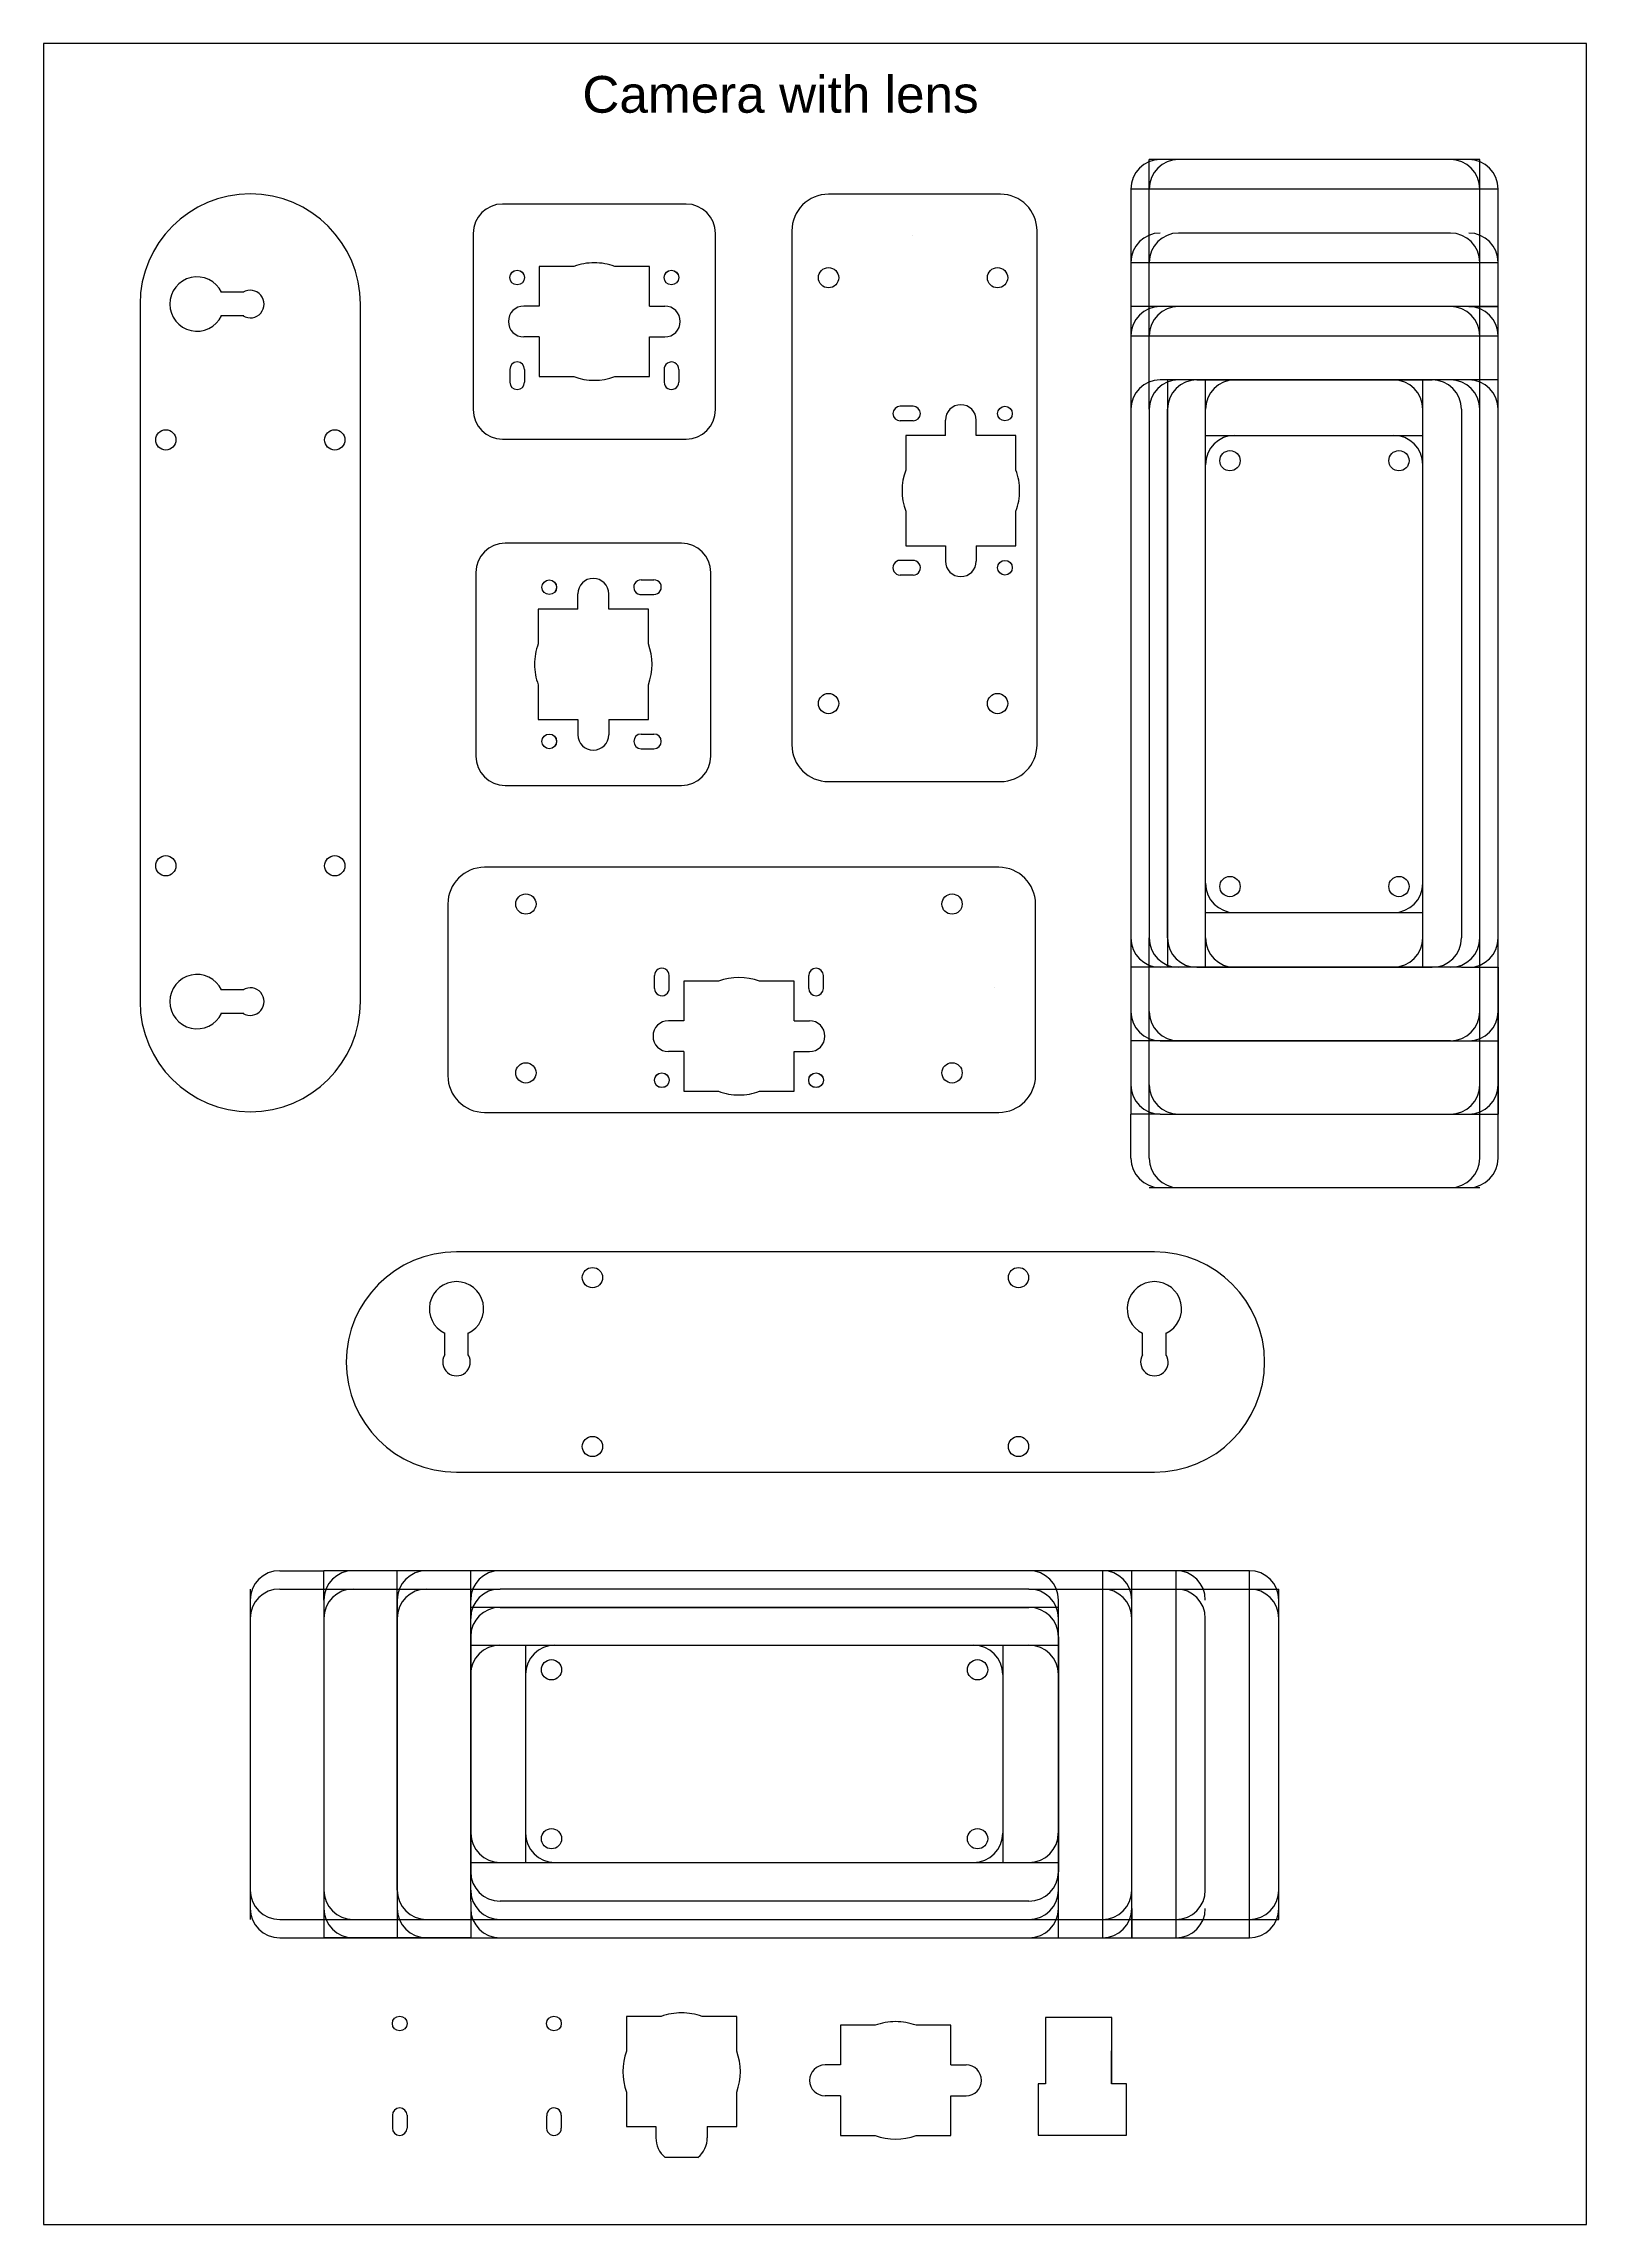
# Model space of a CAD drawing. Header units: millimetres. Extents: x -482 to 810, y -42 to 455.
# Drawn here: x 300 to 510, y 0 to 297 of the extents above; entities that cross this region are included whole.
import ezdxf

# ---------------------------------------------------------------- set-up
doc = ezdxf.new("R2010")
doc.units = ezdxf.units.MM
doc.layers.get('0').update_dxf_attribs({"lineweight": 25, "true_color": 0xffffff})
doc.styles.add('textstyle6', font='')
doc.styles.get('textstyle6').set_extended_font_data('Arial')

msp = doc.modelspace()

# ---------------------------------------------------------------- texts
at = {"insert": (373.33, 292.59), "char_height": 1, "attachment_point": 1, "style": 'textstyle6'}
msp.add_mtext('\\H5;Camera with lens', dxfattribs=at)

# ---------------------------------------------------------------- linework, layer by layer
for p, q in [((510, 297), (300, 297)), ((300, 297), (300, 0)), ((510, 0), (510, 297)), ((495.49, 281.2), (450.49, 281.2)), ((450.49, 247.2), (450.49, 281.2)), ((491.49, 281.2), (454.49, 281.2)), ((495.49, 247.2), (495.49, 281.2)), ((328.13, 276.53), (328.13, 276.53)), ((430.23, 276.49), (406.85, 276.49)), ((497.99, 277.2), (447.99, 277.2)), ((447.99, 277.2), (447.99, 267.2)), ((497.99, 257.2), (497.99, 277.2)), ((387.46, 275.15), (362.46, 275.15)), ((358.46, 271.15), (358.46, 247.15)), ((391.46, 247.15), (391.46, 271.15)), ((401.85, 271.49), (401.85, 201.49)), ((418.25, 270.92), (418.25, 270.92)), ((435.23, 201.49), (435.23, 271.49)), ((447.99, 271.2), (447.99, 151.2)), ((491.49, 271.2), (454.49, 271.2)), ((497.99, 151.2), (497.99, 271.2)), ((372.17, 266.65), (367.46, 266.65)), ((367.46, 266.65), (367.46, 261.25)), ((382.46, 266.65), (377.74, 266.65)), ((382.46, 261.25), (382.46, 266.65)), ((447.99, 267.2), (447.99, 155.2)), ((447.99, 267.2), (497.99, 267.2)), ((497.99, 155.2), (497.99, 267.2)), ((313.13, 261.53), (313.13, 166.53)), ((327.23, 263.13), (324.13, 263.13)), ((343.13, 166.53), (343.13, 261.53)), ((327.23, 259.93), (324.13, 259.93)), ((367.46, 261.25), (365.36, 261.25)), ((382.46, 261.25), (384.56, 261.25)), ((497.99, 261.2), (447.99, 261.2)), ((491.49, 261.2), (454.49, 261.2)), ((493.99, 261.2), (497.99, 261.2)), ((367.46, 257.05), (365.36, 257.05)), ((367.46, 257.05), (367.46, 251.65)), ((382.46, 251.65), (382.46, 257.05)), ((382.46, 257.05), (384.56, 257.05)), ((447.99, 257.2), (497.99, 257.2)), ((363.46, 252.64), (363.46, 250.89)), ((365.46, 252.64), (365.46, 250.89)), ((384.46, 252.55), (384.46, 250.89)), ((386.46, 252.64), (386.46, 250.89)), ((367.46, 251.65), (372.17, 251.65)), ((377.74, 251.65), (382.46, 251.65)), ((447.99, 251.2), (447.99, 151.2)), ((447.99, 251.2), (447.99, 171.2)), ((497.99, 251.2), (451.99, 251.2)), ((452.99, 251.2), (452.99, 171.2)), ((491.49, 251.2), (454.49, 251.2)), ((456.99, 251.2), (488.99, 251.2)), ((458.14, 171.15), (458.14, 251.2)), ((487.72, 171.16), (487.72, 251.2)), ((497.99, 151.2), (497.99, 251.2)), ((497.99, 171.2), (497.99, 251.2)), ((418.35, 247.62), (416.6, 247.62)), ((447.99, 247.2), (447.99, 175.2)), ((450.49, 247.2), (450.49, 175.2)), ((452.99, 175.2), (452.99, 247.2)), ((492.99, 247.2), (492.99, 175.2)), ((495.49, 175.2), (495.49, 247.2)), ((497.99, 175.2), (497.99, 247.2)), ((418.35, 245.62), (416.6, 245.62)), ((417.35, 243.62), (417.35, 238.9)), ((422.75, 243.62), (417.35, 243.62)), ((422.75, 243.62), (422.75, 245.72)), ((426.95, 243.62), (426.95, 245.72)), ((432.35, 243.62), (426.95, 243.62)), ((432.35, 238.9), (432.35, 243.62)), ((458.16, 243.65), (487.72, 243.65)), ((362.46, 243.15), (387.46, 243.15)), ((417.35, 233.33), (417.35, 228.62)), ((432.35, 228.62), (432.35, 233.33)), ((386.82, 228.97), (362.82, 228.97)), ((418.26, 226.61), (416.6, 226.62)), ((417.35, 228.62), (422.75, 228.62)), ((422.75, 228.62), (422.75, 226.52)), ((426.95, 228.62), (432.35, 228.62)), ((426.95, 228.62), (426.95, 226.52)), ((358.82, 224.97), (358.82, 199.97)), ((381.33, 223.97), (383.08, 223.97)), ((390.82, 199.97), (390.82, 224.97)), ((418.35, 224.62), (416.6, 224.62)), ((372.72, 219.97), (367.32, 219.97)), ((367.32, 219.97), (367.32, 215.26)), ((372.72, 219.97), (372.72, 222.07)), ((376.92, 219.97), (376.92, 222.07)), ((382.32, 219.97), (376.92, 219.97)), ((381.42, 221.98), (383.08, 221.97)), ((382.32, 215.26), (382.32, 219.97)), ((367.32, 209.69), (367.32, 204.97)), ((382.32, 204.97), (382.32, 209.69)), ((367.32, 204.97), (372.72, 204.97)), ((372.72, 204.97), (372.72, 202.87)), ((376.92, 204.97), (382.32, 204.97)), ((376.92, 204.97), (376.92, 202.87)), ((381.33, 202.97), (383.08, 202.97)), ((381.33, 200.97), (383.08, 200.97)), ((406.85, 196.49), (430.23, 196.49)), ((362.82, 195.97), (386.82, 195.97)), ((430.02, 184.82), (360.02, 184.82)), ((355.02, 179.82), (355.02, 156.45)), ((435.02, 156.45), (435.02, 179.82)), ((458.16, 178.65), (487.72, 178.65)), ((450.49, 145.2), (450.49, 175.2)), ((495.49, 145.2), (495.49, 175.2)), ((383.15, 168.33), (383.15, 170.08)), ((385.15, 168.41), (385.15, 170.07)), ((391.87, 169.32), (387.15, 169.32)), ((387.15, 169.32), (387.15, 163.92)), ((402.15, 169.32), (397.43, 169.32)), ((402.15, 163.92), (402.15, 169.32)), ((404.15, 168.33), (404.15, 170.08)), ((406.15, 168.33), (406.15, 170.08)), ((451.99, 171.2), (447.99, 171.2)), ((454.49, 171.2), (451.99, 171.2)), ((492.99, 171.2), (452.99, 171.2)), ((456.99, 171.2), (488.99, 171.2)), ((492.99, 171.2), (497.99, 171.2)), ((497.99, 151.2), (497.99, 171.2)), ((497.99, 171.2), (497.99, 171.2)), ((497.99, 171.2), (497.99, 151.2)), ((327.23, 168.13), (324.13, 168.13)), ((429.45, 168.42), (429.45, 168.42)), ((327.23, 164.93), (324.13, 164.93)), ((387.15, 163.92), (385.05, 163.92)), ((402.15, 163.92), (404.25, 163.92)), ((451.99, 161.2), (447.99, 161.2)), ((491.49, 161.2), (451.99, 161.2)), ((451.99, 161.2), (493.99, 161.2)), ((454.49, 161.2), (491.49, 161.2)), ((493.99, 161.2), (497.99, 161.2)), ((387.15, 159.72), (385.05, 159.72)), ((387.15, 159.72), (387.15, 154.32)), ((402.15, 154.32), (402.15, 159.72)), ((402.15, 159.72), (404.25, 159.72)), ((328.13, 151.53), (328.13, 151.53)), ((387.15, 154.32), (391.87, 154.32)), ((397.43, 154.32), (402.15, 154.32)), ((360.02, 151.45), (430.02, 151.45)), ((447.99, 145.2), (447.99, 151.2)), ((451.99, 151.2), (447.99, 151.2)), ((451.99, 151.2), (497.99, 151.2)), ((454.49, 151.2), (491.49, 151.2)), ((497.99, 151.2), (497.99, 151.2)), ((497.99, 145.2), (497.99, 151.2)), ((450.49, 141.2), (495.49, 141.2)), ((454.49, 141.2), (491.49, 141.2)), ((451.2, 132.44), (356.2, 132.44)), ((354.6, 118.34), (354.6, 121.44)), ((357.8, 118.34), (357.8, 121.44)), ((449.6, 118.34), (449.6, 121.44)), ((452.8, 118.34), (452.8, 121.44)), ((341.2, 117.44), (341.2, 117.44)), ((466.2, 117.44), (466.2, 117.44)), ((356.2, 102.44), (451.2, 102.44)), ((328.13, 86.53), (328.13, 41.53)), ((332.13, 89.03), (338.13, 89.03)), ((332.13, 86.53), (362.13, 86.53)), ((458.13, 89.03), (338.13, 89.03)), ((438.13, 89.03), (338.13, 89.03)), ((338.13, 85.03), (338.13, 89.03)), ((454.13, 89.03), (342.13, 89.03)), ((348.13, 85.03), (348.13, 89.03)), ((438.13, 89.03), (358.13, 89.03)), ((358.13, 85.03), (358.13, 89.03)), ((434.13, 89.03), (362.13, 89.03)), ((434.13, 86.53), (362.13, 86.53)), ((434.13, 86.53), (468.13, 86.53)), ((444.13, 89.03), (444.13, 39.03)), ((448.13, 39.03), (448.13, 89.03)), ((464.13, 89.03), (454.13, 89.03)), ((454.13, 89.03), (454.13, 39.03)), ((464.13, 39.03), (464.13, 89.03)), ((468.13, 41.53), (468.13, 86.53)), ((338.13, 85.03), (338.13, 39.03)), ((348.13, 45.53), (348.13, 85.03)), ((348.13, 85.03), (348.13, 43.03)), ((358.13, 82.53), (358.13, 85.03)), ((358.13, 44.03), (358.13, 84.03)), ((438.13, 84.03), (358.13, 84.03)), ((362.13, 84.03), (434.13, 84.03)), ((438.13, 39.03), (438.13, 85.03)), ((328.13, 82.53), (328.13, 45.53)), ((338.13, 82.53), (338.13, 45.53)), ((348.13, 82.53), (348.13, 45.53)), ((438.13, 45.53), (438.13, 82.53)), ((448.13, 45.53), (448.13, 82.53)), ((458.13, 45.53), (458.13, 82.53)), ((468.13, 45.53), (468.13, 82.53)), ((358.08, 78.89), (438.13, 78.89)), ((358.13, 80.03), (358.13, 48.03)), ((365.58, 78.87), (365.58, 49.3)), ((430.58, 78.87), (430.58, 49.3)), ((438.13, 80.03), (438.13, 48.03)), ((358.09, 49.3), (438.13, 49.3)), ((348.13, 43.03), (348.13, 39.03)), ((358.13, 44.03), (358.13, 39.03)), ((434.13, 44.03), (362.13, 44.03)), ((448.13, 43.03), (448.13, 39.03)), ((332.13, 41.53), (362.13, 41.53)), ((332.13, 39.03), (338.13, 39.03)), ((338.13, 39.03), (458.13, 39.03)), ((338.13, 39.03), (438.13, 39.03)), ((338.13, 39.03), (358.13, 39.03)), ((358.13, 39.03), (338.13, 39.03)), ((338.13, 39.03), (338.13, 39.03)), ((342.13, 39.03), (454.13, 39.03)), ((358.13, 39.03), (358.13, 39.03)), ((358.13, 39.03), (438.13, 39.03)), ((362.13, 41.53), (434.13, 41.53)), ((362.13, 39.03), (434.13, 39.03)), ((434.13, 41.53), (468.13, 41.53)), ((444.13, 39.03), (464.13, 39.03)), ((384.05, 28.31), (379.34, 28.31)), ((379.34, 28.31), (379.34, 23.6)), ((394.34, 28.31), (389.62, 28.31)), ((394.34, 23.6), (394.34, 28.31)), ((413.18, 27.11), (408.47, 27.11)), ((408.47, 27.11), (408.47, 21.71)), ((423.47, 27.11), (418.75, 27.11)), ((423.47, 21.71), (423.47, 27.11)), ((436.39, 28.16), (436.36, 19.16)), ((445.39, 28.16), (436.39, 28.16)), ((445.39, 28.16), (436.39, 28.16)), ((436.39, 28.16), (436.39, 19.16)), ((445.36, 19.16), (445.39, 28.16)), ((445.39, 19.16), (445.39, 28.16)), ((408.47, 21.71), (406.37, 21.71)), ((423.47, 21.71), (425.57, 21.71)), ((379.34, 18.03), (379.34, 13.31)), ((394.34, 13.31), (394.34, 18.03)), ((436.36, 19.16), (435.39, 19.16)), ((435.39, 19.16), (435.39, 12.16)), ((435.39, 19.16), (435.39, 12.16)), ((447.39, 19.16), (445.36, 19.16)), ((447.39, 12.16), (447.39, 19.16)), ((447.39, 12.16), (447.39, 19.16)), ((347.47, 14.86), (347.47, 13.11)), ((349.47, 14.86), (349.47, 13.11)), ((370.47, 14.86), (370.47, 13.11)), ((408.47, 17.51), (406.37, 17.51)), ((408.47, 17.51), (408.47, 12.11)), ((423.47, 12.11), (423.47, 17.51)), ((423.47, 17.51), (425.57, 17.51)), ((368.47, 14.77), (368.47, 13.11)), ((379.34, 13.31), (383.34, 13.31)), ((383.34, 13.31), (383.34, 11.81)), ((390.34, 13.31), (394.34, 13.31)), ((390.34, 13.31), (390.34, 11.81)), ((408.47, 12.11), (413.18, 12.11)), ((418.75, 12.11), (423.47, 12.11)), ((435.39, 12.16), (447.39, 12.16)), ((435.39, 12.16), (447.39, 12.16)), ((389.14, 9.11), (384.59, 9.12)), ((300, 0), (510, 0))]:
    msp.add_line(p, q)
for centre, radius in [((364.46, 265.15), 1), ((364.46, 265.14), 1), ((385.46, 265.15), 1), ((385.46, 265.14), 1), ((406.85, 265.12), 1.38), ((429.85, 265.12), 1.38), ((430.85, 246.62), 1), ((430.85, 246.62), 1), ((316.63, 243.03), 1.38), ((339.63, 243.03), 1.38), ((461.49, 240.2), 1.38), ((484.49, 240.2), 1.38), ((430.85, 225.62), 1), ((430.85, 225.62), 1), ((430.85, 225.62), 1), ((368.82, 222.97), 1), ((368.83, 222.97), 1), ((406.85, 207.12), 1.38), ((429.85, 207.12), 1.38), ((368.82, 201.97), 1), ((368.83, 201.97), 1), ((316.63, 185.03), 1.38), ((339.63, 185.03), 1.38), ((365.65, 179.82), 1.38), ((423.65, 179.82), 1.38), ((461.49, 182.2), 1.38), ((484.49, 182.2), 1.38), ((365.65, 156.82), 1.38), ((423.65, 156.82), 1.38), ((384.15, 155.83), 1), ((384.15, 155.82), 1), ((384.15, 155.82), 1), ((405.15, 155.83), 1), ((405.15, 155.82), 1), ((374.7, 128.94), 1.38), ((432.7, 128.94), 1.38), ((374.7, 105.94), 1.38), ((432.7, 105.94), 1.38), ((369.13, 75.53), 1.38), ((427.13, 75.53), 1.38), ((369.13, 52.53), 1.38), ((427.13, 52.53), 1.38), ((348.47, 27.36), 1), ((369.47, 27.36), 1)]:
    msp.add_circle(centre, radius)
for centre, radius, start, end in [((451.99, 277.2), 4, 90, 180), ((454.49, 277.2), 4, 90, 180), ((491.49, 277.2), 4, 0, 90), ((493.99, 277.2), 4, 0, 90), ((328.13, 261.53), 15, 90, 180), ((328.13, 261.53), 15, 0, 90), ((406.85, 271.49), 5, 90, 180), ((430.23, 271.49), 5, 0, 90), ((362.46, 271.15), 4, 90, 180), ((387.46, 271.15), 4, 0, 90), ((451.99, 267.2), 4, 90, 180), ((454.49, 267.2), 4, 90, 180), ((491.49, 267.2), 4, 0, 90), ((493.99, 267.2), 4, 0, 90), ((320.88, 261.53), 3.7, 25.622, 334.378), ((374.96, 259.15), 8, 90, 110.3641), ((374.96, 259.15), 8, 90, 110.3641), ((374.96, 259.15), 8, 90, 110.3641), ((374.96, 259.15), 8, 69.6359, 90), ((328.13, 261.53), 1.88, 238.5761, 121.4239), ((365.36, 259.15), 2.1, 90, 270), ((384.56, 259.15), 2.1, 270, 90), ((451.99, 257.2), 4, 90, 180), ((454.49, 257.2), 4, 90, 180), ((491.49, 257.2), 4, 0, 90), ((493.99, 257.2), 4, 0, 90), ((364.46, 252.64), 1, 0, 180), ((385.46, 252.64), 1, 0, 185.0006), ((364.46, 250.89), 1, 180, 0), ((374.96, 259.15), 8, 249.6359, 290.3641), ((374.96, 259.15), 8, 249.6359, 290.3641), ((385.46, 250.89), 1, 179.8688, 0), ((451.99, 247.2), 4, 90, 180), ((454.49, 247.2), 4, 90, 180), ((456.99, 247.2), 4, 90, 180), ((462.15, 247.2), 4, 90, 180), ((483.72, 247.19), 4, 0, 90), ((488.99, 247.2), 4, 0, 90), ((491.49, 247.2), 4, 0, 90), ((493.99, 247.2), 4, 0, 90), ((362.46, 247.15), 4, 180, 270), ((387.46, 247.15), 4, 270, 0), ((416.6, 246.62), 1, 90, 270), ((418.35, 246.62), 1, 270, 90), ((424.85, 245.72), 2.1, 0, 180), ((462.16, 239.65), 4, 90, 180), ((483.72, 239.65), 4, 0, 90), ((424.85, 236.12), 8, 159.6359, 200.3641), ((424.85, 236.12), 8, 159.6359, 200.3641), ((424.85, 236.12), 8, 0, 20.3641), ((424.85, 236.12), 8, 0, 20.3641), ((424.85, 236.12), 8, 0, 20.3641), ((424.85, 236.12), 8, 339.6359, 0), ((362.82, 224.97), 4, 90, 180), ((386.82, 224.97), 4, 0, 90), ((416.6, 225.62), 1, 89.8688, 270), ((418.35, 225.62), 1, 270, 95.0006), ((424.85, 226.52), 2.1, 180, 0), ((374.82, 222.07), 2.1, 0, 180), ((381.33, 222.97), 1, 90, 275.0006), ((383.08, 222.97), 1, 269.8688, 90), ((374.82, 212.47), 8, 159.6359, 180), ((374.82, 212.47), 8, 339.6359, 20.3641), ((374.82, 212.47), 8, 339.6359, 20.3641), ((374.82, 212.47), 8, 180, 200.3641), ((374.82, 212.47), 8, 180, 200.3641), ((374.82, 212.47), 8, 180, 200.3641), ((374.82, 202.87), 2.1, 180, 0), ((381.33, 201.97), 1, 90, 270), ((383.08, 201.97), 1, 270, 90), ((362.82, 199.97), 4, 180, 270), ((386.82, 199.97), 4, 270, 0), ((406.85, 201.49), 5, 180, 270), ((430.23, 201.49), 5, 270, 0), ((360.02, 179.82), 5, 90, 180), ((430.02, 179.82), 5, 0, 90), ((462.16, 182.65), 4, 180, 270), ((483.73, 182.65), 4, 270, 0), ((451.99, 175.2), 4, 180, 270), ((454.49, 175.2), 4, 180, 270), ((456.99, 175.2), 4, 180, 270), ((462.15, 175.2), 4, 180, 270), ((483.73, 175.21), 4, 270, 0), ((488.99, 175.2), 4, 270, 0), ((491.49, 175.2), 4, 270, 0), ((493.99, 175.2), 4, 270, 0), ((320.88, 166.53), 3.7, 25.622, 334.378), ((384.15, 170.08), 1, 359.8688, 180), ((394.65, 161.82), 8, 69.6359, 110.3641), ((394.65, 161.82), 8, 69.6359, 110.3641), ((405.15, 170.08), 1, 0, 180), ((328.13, 166.53), 15, 180, 270), ((328.13, 166.53), 1.88, 238.5761, 121.4239), ((328.13, 166.53), 15, 270, 0), ((384.15, 168.33), 1, 180, 5.0006), ((405.15, 168.33), 1, 180, 0), ((385.05, 161.82), 2.1, 90, 270), ((404.25, 161.82), 2.1, 270, 90), ((451.99, 165.2), 4, 180, 270), ((454.49, 165.2), 4, 180, 270), ((491.49, 165.2), 4, 270, 0), ((493.99, 165.2), 4, 270, 0), ((360.02, 156.45), 5, 180, 270), ((430.02, 156.45), 5, 270, 0), ((451.99, 155.2), 4, 180, 270), ((454.49, 155.2), 4, 180, 270), ((491.49, 155.2), 4, 270, 0), ((493.99, 155.2), 4, 270, 0), ((394.65, 161.82), 8, 249.6359, 270), ((394.65, 161.82), 8, 270, 290.3641), ((394.65, 161.82), 8, 270, 290.3641), ((394.65, 161.82), 8, 270, 290.3641), ((451.99, 145.2), 4, 180, 270), ((454.49, 145.2), 4, 180, 270), ((491.49, 145.2), 4, 270, 0), ((493.99, 145.2), 4, 270, 0), ((356.2, 117.44), 15, 90, 180), ((451.2, 117.44), 15, 0, 90), ((356.2, 124.69), 3.7, 295.622, 244.378), ((451.2, 124.69), 3.7, 295.622, 244.378), ((356.2, 117.44), 15, 180, 270), ((356.2, 117.44), 1.88, 148.5761, 31.4239), ((451.2, 117.44), 1.88, 148.5761, 31.4239), ((451.2, 117.44), 15, 270, 0), ((332.13, 85.03), 4, 90, 180), ((332.13, 82.53), 4, 90, 180), ((342.13, 85.03), 4, 90, 180), ((342.13, 82.53), 4, 90, 180), ((352.13, 85.03), 4, 90, 180), ((352.13, 82.53), 4, 90, 180), ((362.13, 85.03), 4, 90, 180), ((362.13, 82.53), 4, 90, 180), ((434.13, 85.03), 4, 0, 90), ((434.13, 82.53), 4, 0, 90), ((444.13, 85.03), 4, 0, 90), ((444.13, 82.53), 4, 0, 90), ((454.13, 85.03), 4, 0, 90), ((454.13, 82.53), 4, 0, 90), ((464.13, 85.03), 4, 0, 90), ((464.13, 82.53), 4, 0, 90), ((362.13, 80.03), 4, 90, 180), ((434.13, 80.03), 4, 0, 90), ((362.12, 74.88), 4, 90, 180), ((369.58, 74.87), 4, 90, 180), ((426.58, 74.87), 4, 0, 90), ((434.13, 74.88), 4, 0, 90), ((362.14, 53.29), 4, 180, 270), ((369.58, 53.29), 4, 180, 270), ((426.58, 53.3), 4, 270, 0), ((434.12, 53.3), 4, 270, 0), ((362.13, 48.03), 4, 180, 270), ((434.13, 48.03), 4, 270, 0), ((332.13, 45.53), 4, 180, 270), ((342.13, 45.53), 4, 180, 270), ((352.13, 45.53), 4, 180, 270), ((362.13, 45.53), 4, 180, 270), ((434.13, 45.53), 4, 270, 0), ((444.13, 45.53), 4, 270, 0), ((454.13, 45.53), 4, 270, 0), ((464.13, 45.53), 4, 270, 0), ((332.13, 43.03), 4, 180, 270), ((342.13, 43.03), 4, 180, 270), ((352.13, 43.03), 4, 180, 270), ((362.13, 43.03), 4, 180, 270), ((434.13, 43.03), 4, 270, 0), ((444.13, 43.03), 4, 270, 0), ((454.13, 43.03), 4, 270, 0), ((464.13, 43.03), 4, 270, 0), ((386.84, 20.81), 8, 90, 110.3641), ((386.84, 20.81), 8, 90, 110.3641), ((386.84, 20.81), 8, 90, 110.3641), ((386.84, 20.81), 8, 69.6359, 90), ((415.97, 19.61), 8, 90, 110.3641), ((415.97, 19.61), 8, 90, 110.3641), ((415.97, 19.61), 8, 90, 110.3641), ((415.97, 19.61), 8, 69.6359, 90), ((386.84, 20.81), 8, 159.6359, 200.3641), ((386.84, 20.81), 8, 159.6359, 200.3641), ((386.84, 20.81), 8, 339.6359, 20.3641), ((386.84, 20.81), 8, 339.6359, 20.3641), ((406.37, 19.61), 2.1, 90, 270), ((425.57, 19.61), 2.1, 270, 90), ((348.47, 14.86), 1, 0, 180), ((369.47, 14.86), 1, 0, 185.0006), ((348.47, 13.11), 1, 180, 0), ((369.47, 13.11), 1, 179.8688, 0), ((415.97, 19.61), 8, 249.6359, 290.3641), ((415.97, 19.61), 8, 249.6359, 290.3641), ((386.84, 11.81), 3.5, 180, 230.312), ((386.84, 11.81), 3.5, 309.5204, 0)]:
    msp.add_arc(centre, radius, start, end)

msp.set_redraw_order([(e.dxf.handle, doc.entitydb.next_handle()) for e in msp.query("TEXT MTEXT ATTDEF DIMENSION ARC_DIMENSION")])  # texts and dimensions are drawn at this point

doc.saveas('drawing.dxf')
